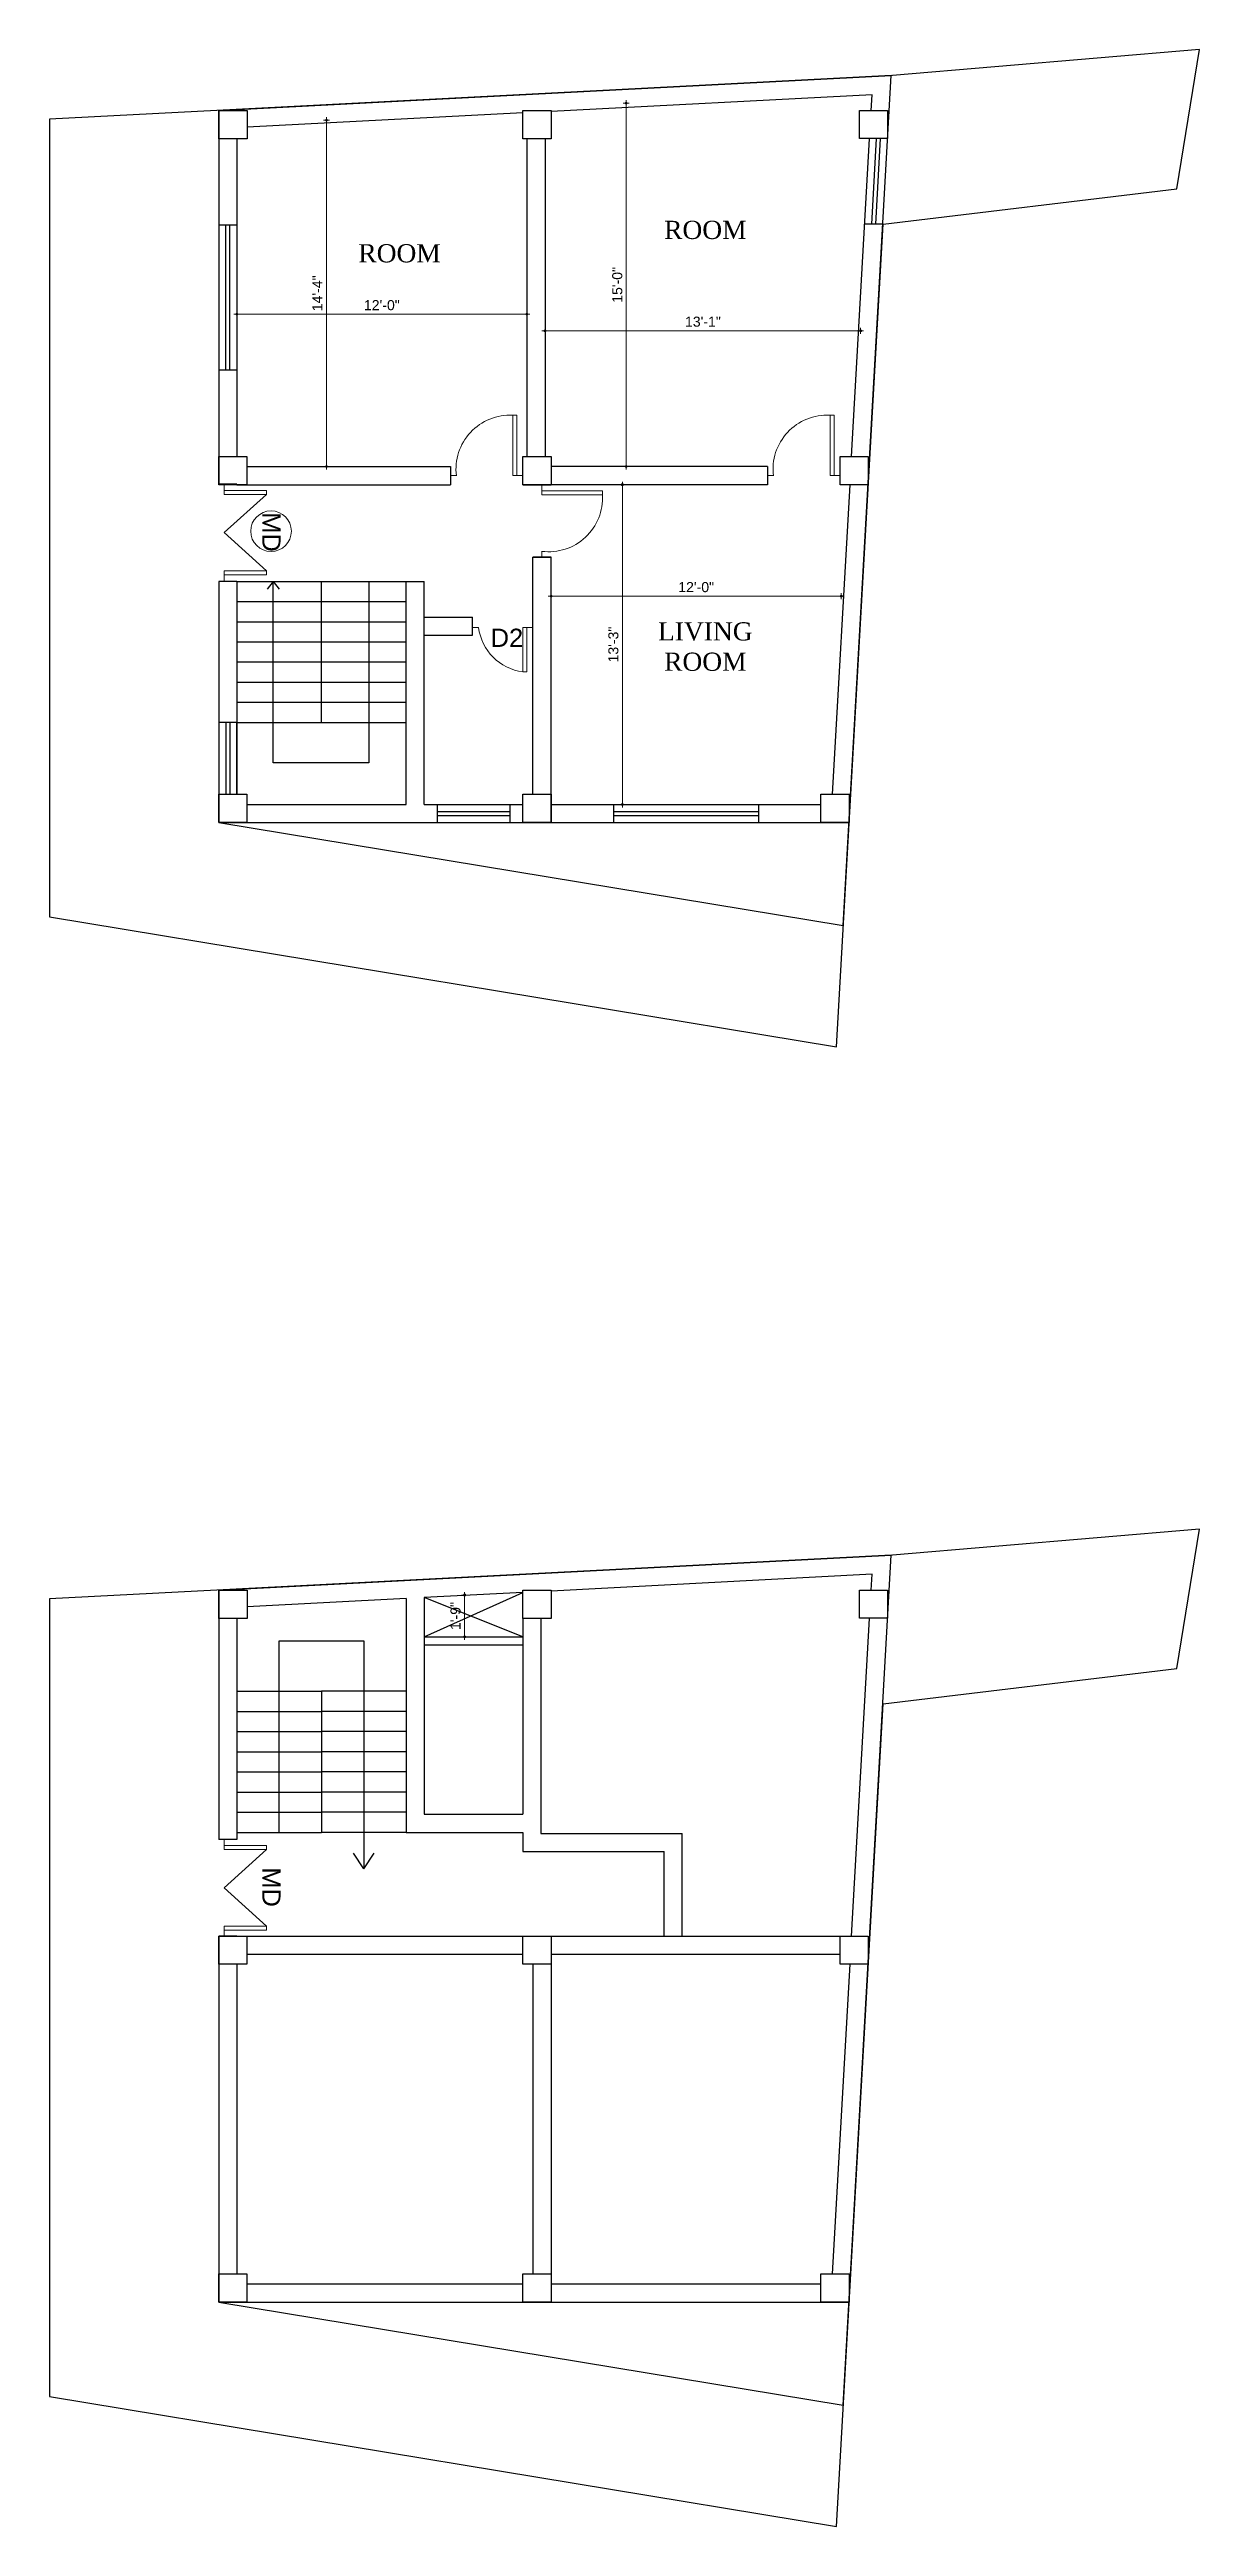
# Model space of a CAD drawing. Header units: inches. Extents: x 21707 to 40312, y -16538 to -7342.
# Drawn here: x 29570 to 30141, y -12748 to -11519 of the extents above; entities that cross this region are included whole.
import ezdxf
from ezdxf.enums import TextEntityAlignment as Align

# ---------------------------------------------------------------- set-up
doc = ezdxf.new("R2010")
doc.units = ezdxf.units.IN
doc.header["$LTSCALE"] = 0.5
doc.header["$MEASUREMENT"] = 0
doc.header["$PDMODE"] = 66
for name, color, linetype, lineweight in [('ELEVATION', 85, 'Continuous', 9), ('hatch', 9, 'Continuous', 0), ('Toilet', 7, 'Continuous', 25)]:
    doc.layers.add(name, color=color, linetype=linetype, lineweight=lineweight)
doc.styles.get("Standard").update_dxf_attribs({"font": 'arial.ttf'})
doc.dimstyles.new('S8', dxfattribs={"dimtxt": 5, "dimasz": 1, "dimexe": 6, "dimexo": 18, "dimgap": 1.9375, "dimtad": 1, "dimdec": 0, "dimzin": 3, "dimdsep": 46, "dimlunit": 4, "dimtxsty": 'Standard', "dimblk": 'dot 2', "dimcen": 12, "dimse1": 1, "dimse2": 1, "dimclrd": 1, "dimclre": 1, "dimclrt": 256, "dimadec": 0, "dimazin": 0, "dimtfac": 0.75, "dimtdec": 0, "dimtix": 1, "dimtmove": 1, "dimatfit": 3, "dimldrblk": 'DOT', "dimfxl": 1, "dimtolj": 1, "dimtzin": 0, "dimlwd": 9, "dimlwe": 9, "dimarcsym": 0})

msp = doc.modelspace()

# ---------------------------------------------------------------- texts
for p in [(29680.5, -11758.3), (29680.5, -12431)]:
    msp.add_text('MD', height=9.03, rotation=270).set_placement(p, align=Align.MIDDLE_CENTER)
msp.add_text('D2', height=9.03).set_placement((29797.4, -11810.8), align=Align.MIDDLE_CENTER)
at = {"char_height": 9.03, "width": 83.276, "attachment_point": 2}
for s, insert in [('{\\fTimes New Roman|b0|i0|c0|p18;ROOM}', (29895.9, -11603.8)), ('{\\fTimes New Roman|b0|i0|c0|p18;ROOM}', (29744.1, -11615.4)), ('{\\fTimes New Roman|b0|i0|c0|p18;LIVING ROOM}', (29895.9, -11803.1))]:
    msp.add_mtext(s, dxfattribs=dict(at, insert=insert))

# ---------------------------------------------------------------- blocks, each defined once
blk = doc.blocks.new('_Dot')
at = {"color": 0, "linetype": 'ByBlock', "lineweight": -2}
blk.add_line((-0.5, 0), (-1, 0), dxfattribs=at)
at = {"color": 0, "linetype": 'ByBlock', "const_width": 0.5}
blk.add_lwpolyline([(-0.25, 0, 1), (0.25, 0, 1)], format="xyb", close=True, dxfattribs=at)
blk = doc.blocks.new('dot1')
at = {"layer": 'hatch'}
h = blk.add_hatch(color=256, dxfattribs=at)
edge = h.paths.add_edge_path()
edge.add_arc((0, 0), 1, 0, 360)
for p, q in [((3, 0), (-3, 0)), ((0, 3), (0, -3))]:
    blk.add_line(p, q, dxfattribs=at)
blk.add_circle((0, 0), 1, dxfattribs=at)
blk = doc.blocks.new('dot 2')
at = {"layer": 'hatch', "xscale": 0.5, "yscale": 0.5, "zscale": 0.5}
blk.add_blockref('dot1', (0, 0), dxfattribs=at)
blk = doc.blocks.new('*D917')
at = {"layer": 'Defpoints', "color": 0, "transparency": 16777216}
for p in [(29899, -11545.4), (29856.6, -11725.8), (29899, -11725.8)]:
    blk.add_point(p, dxfattribs=at)
at = {"layer": 'Toilet', "color": 1, "lineweight": 9, "transparency": 16777216}
blk.add_line((29856.6, -11546.4), (29856.6, -11724.8), dxfattribs=at)
for p, rotation in [((29856.6, -11545.4), 90), ((29856.6, -11725.8), 270)]:
    blk.add_blockref('dot 2', p, dxfattribs=dict(at, rotation=rotation))
at = {"layer": 'Toilet', "transparency": 16777216, "insert": (29852.2, -11635.6), "char_height": 5, "attachment_point": 5, "rotation": 90}
blk.add_mtext('\\A1;15\'-0"', dxfattribs=at)
blk = doc.blocks.new('*D918')
at = {"layer": 'Defpoints', "color": 0, "transparency": 16777216}
for p in [(29816.3, -11642), (29973, -11642), (29973, -11658.4)]:
    blk.add_point(p, dxfattribs=at)
at = {"layer": 'Toilet', "color": 1, "lineweight": 9, "transparency": 16777216}
blk.add_line((29817.3, -11658.4), (29972, -11658.4), dxfattribs=at)
at = {"layer": 'Toilet', "color": 1, "lineweight": 9, "transparency": 16777216, "rotation": 180}
blk.add_blockref('dot 2', (29816.3, -11658.4), dxfattribs=at)
at = {"layer": 'Toilet', "color": 1, "lineweight": 9, "transparency": 16777216}
blk.add_blockref('dot 2', (29973, -11658.4), dxfattribs=at)
at = {"layer": 'Toilet', "transparency": 16777216, "insert": (29894.7, -11653.9), "char_height": 5, "attachment_point": 5}
blk.add_mtext('\\A1;13\'-1"', dxfattribs=at)
blk = doc.blocks.new('*D919')
at = {"layer": 'Defpoints', "color": 0, "transparency": 16777216}
for p in [(29663.3, -11642), (29807.3, -11642), (29663.3, -11650.2)]:
    blk.add_point(p, dxfattribs=at)
at = {"layer": 'Toilet', "color": 1, "lineweight": 9, "transparency": 16777216}
blk.add_line((29806.3, -11650.2), (29664.3, -11650.2), dxfattribs=at)
at = {"layer": 'Toilet', "color": 1, "lineweight": 9, "transparency": 16777216, "rotation": 180}
blk.add_blockref('dot 2', (29663.3, -11650.2), dxfattribs=at)
at = {"layer": 'Toilet', "color": 1, "lineweight": 9, "transparency": 16777216}
blk.add_blockref('dot 2', (29807.3, -11650.2), dxfattribs=at)
at = {"layer": 'Toilet', "transparency": 16777216, "insert": (29735.3, -11645.7), "char_height": 5, "attachment_point": 5}
blk.add_mtext('\\A1;12\'-0"', dxfattribs=at)
blk = doc.blocks.new('*D920')
at = {"layer": 'Defpoints', "color": 0, "transparency": 16777216}
for p in [(29736.9, -11553.8), (29707.8, -11725.8), (29736.9, -11725.8)]:
    blk.add_point(p, dxfattribs=at)
at = {"layer": 'Toilet', "color": 1, "lineweight": 9, "transparency": 16777216}
blk.add_line((29707.8, -11554.8), (29707.8, -11724.8), dxfattribs=at)
for p, rotation in [((29707.8, -11553.8), 90), ((29707.8, -11725.8), 270)]:
    blk.add_blockref('dot 2', p, dxfattribs=dict(at, rotation=rotation))
at = {"layer": 'Toilet', "transparency": 16777216, "insert": (29703.3, -11639.8), "char_height": 5, "attachment_point": 5, "rotation": 90}
blk.add_mtext('\\A1;14\'-4"', dxfattribs=at)
blk = doc.blocks.new('*D939')
at = {"layer": 'Defpoints', "color": 0, "transparency": 16777216}
for p in [(29780.8, -12286), (29776.4, -12306.8), (29780.8, -12306.8)]:
    blk.add_point(p, dxfattribs=at)
at = {"layer": 'Toilet', "color": 1, "lineweight": 9, "transparency": 16777216}
blk.add_line((29776.4, -12287), (29776.4, -12305.8), dxfattribs=at)
for p, rotation in [((29776.4, -12286), 90), ((29776.4, -12306.8), 270)]:
    blk.add_blockref('dot 2', p, dxfattribs=dict(at, rotation=rotation))
at = {"layer": 'Toilet', "transparency": 16777216, "insert": (29771.9, -12296.4), "char_height": 5, "attachment_point": 5, "rotation": 90}
blk.add_mtext('\\A1;1\'-9"', dxfattribs=at)

# ---------------------------------------------------------------- dimensions: what is measured, and where the dimension line sits
at = {"layer": 'Toilet'}
for base, p1, p2, picture, middle in [((29856.6, -11725.8), (29899, -11545.4), (29899, -11725.8), '*D917', (29852.2, -11635.6)), ((29707.8, -11725.8), (29736.9, -11553.8), (29736.9, -11725.8), '*D920', (29703.3, -11639.8)), ((29776.4, -12306.8), (29780.8, -12286), (29780.8, -12306.8), '*D939', (29771.9, -12296.4))]:
    dim = msp.add_linear_dim(base=base, p1=p1, p2=p2, angle=90, dimstyle='S8', override={"dimfxl": 2, "dimfxlon": 1, "dimarcsym": 1}, dxfattribs=at)
    dim.commit()
    dim.dimension.update_dxf_attribs({"geometry": picture, "text_midpoint": middle})
for base, p1, p2, picture, middle in [((29663.3, -11650.2), (29807.3, -11642), (29663.3, -11642), '*D919', (29735.3, -11645.7)), ((29973, -11658.4), (29816.3, -11642), (29973, -11642), '*D918', (29894.7, -11653.9))]:
    dim = msp.add_linear_dim(base=base, p1=p1, p2=p2, dimstyle='S8', override={"dimfxl": 2, "dimfxlon": 1, "dimarcsym": 1}, dxfattribs=at)
    dim.commit()
    dim.dimension.update_dxf_attribs({"geometry": picture, "text_midpoint": middle})
msp.add_linear_dim(base=(29854.7, -11734.8), p1=(29886.3, -11893.5), p2=(29886.3, -11734.8), angle=90, dimstyle='S8', override={"dimfxl": 2, "dimfxlon": 1, "dimarcsym": 1}, dxfattribs=at).render()
msp.add_linear_dim(base=(29963.4, -11790.1), p1=(29819.3, -11836.7), p2=(29963.4, -11811.7), dimstyle='S8', override={"dimfxl": 2, "dimfxlon": 1, "dimarcsym": 1}, dxfattribs=at).render()

# ---------------------------------------------------------------- linework, layer by layer
at = {"layer": 'ELEVATION', "color": 146, "ltscale": 0.25, "true_color": 0x105689}
for p, q in [((29802.3, -11700.3), (29800.3, -11700.3)), ((29800.3, -11700.3), (29800.3, -11730.3)), ((29802.3, -11730.3), (29802.3, -11700.3)), ((29959.8, -11700.3), (29957.8, -11700.3)), ((29957.8, -11700.3), (29957.8, -11730.3)), ((29959.8, -11730.3), (29959.8, -11700.3)), ((29772.3, -11730.3), (29769.3, -11730.3)), ((29800.3, -11730.3), (29802.3, -11730.3)), ((29805.3, -11730.3), (29802.3, -11730.3)), ((29929.8, -11730.3), (29926.8, -11730.3)), ((29957.8, -11730.3), (29959.8, -11730.3)), ((29962.8, -11730.3), (29959.8, -11730.3)), ((29657, -11734.6), (29657, -11737.6)), ((29657, -11737.6), (29678, -11737.6)), ((29657, -11739.6), (29657, -11737.6)), ((29678, -11739.6), (29657, -11739.6)), ((29678, -11739.6), (29657, -11758.6)), ((29678, -11737.6), (29678, -11739.6)), ((29814.8, -11734.8), (29814.8, -11737.8)), ((29814.8, -11737.8), (29844.8, -11737.8)), ((29814.8, -11739.8), (29814.8, -11737.8)), ((29844.8, -11739.8), (29814.8, -11739.8)), ((29844.8, -11737.8), (29844.8, -11739.8)), ((29678, -11777.6), (29657, -11758.6)), ((29678, -11777.6), (29657, -11777.6)), ((29657, -11777.6), (29657, -11779.6)), ((29657, -11782.6), (29657, -11779.6)), ((29657, -11779.6), (29678, -11779.6)), ((29678, -11777.6), (29678, -11779.6)), ((29814.8, -11767.8), (29814.8, -11770.8)), ((29783.3, -11805.7), (29780.3, -11805.7)), ((29805.3, -11827.7), (29805.3, -11805.7)), ((29805.3, -11805.7), (29807.3, -11805.7)), ((29810.3, -11805.7), (29807.3, -11805.7)), ((29807.3, -11805.7), (29807.3, -11827.7)), ((29807.3, -11827.7), (29805.3, -11827.7)), ((29657, -12407.3), (29657, -12410.3)), ((29657, -12410.3), (29678, -12410.3)), ((29657, -12412.3), (29657, -12410.3)), ((29678, -12412.3), (29657, -12412.3)), ((29678, -12412.3), (29657, -12431.3)), ((29678, -12410.3), (29678, -12412.3)), ((29678, -12450.3), (29657, -12431.3)), ((29678, -12450.3), (29657, -12450.3)), ((29657, -12450.3), (29657, -12452.3)), ((29657, -12455.3), (29657, -12452.3)), ((29657, -12452.3), (29678, -12452.3)), ((29678, -12450.3), (29678, -12452.3))]:
    msp.add_line(p, q, dxfattribs=at)
at = {"layer": 'ELEVATION'}
msp.add_circle((29680.3, -11757.9), 10.1, dxfattribs=at)
at = {"layer": 'ELEVATION', "color": 146, "ltscale": 0.25, "true_color": 0x105689}
for centre, radius, start, end in [((29798.9, -11727.1), 26.8, 86.8879, 187.062), ((29956.3, -11727.1), 26.8, 86.8879, 187.062), ((29818.1, -11741.3), 26.8, 262.938, 3.1121), ((29808.5, -11802.5), 25.4, 187.2043, 262.7957)]:
    msp.add_arc(centre, radius, start, end, dxfattribs=at)
at = {"layer": 'Toilet'}
for p, q in [((29654.3, -11549.1), (29988.2, -11531.7)), ((29964.4, -11953.6), (29988.2, -11531.7)), ((29978.7, -11541.2), (29819.3, -11549.5)), ((29978.2, -11549.1), (29978.7, -11541.2)), ((29654.3, -11549.1), (29654.3, -11734.8)), ((29805.3, -11550.2), (29668.4, -11557.3)), ((29663.3, -11563.1), (29663.3, -11720.8)), ((29807.3, -11563.1), (29807.3, -11720.8)), ((29816.3, -11563.1), (29816.3, -11720.8)), ((29968.5, -11720.8), (29977.4, -11563.1)), ((29978.5, -11605.5), (29980.9, -11563)), ((29980.5, -11605.5), (29982.9, -11563)), ((29663.3, -11606), (29654.3, -11606)), ((29657.8, -11678), (29657.8, -11606)), ((29659.8, -11678), (29659.8, -11606)), ((29984.1, -11605.5), (29975, -11605.5)), ((29663.3, -11678), (29654.3, -11678)), ((29668.3, -11725.8), (29769.3, -11725.8)), ((29769.3, -11725.8), (29769.3, -11734.8)), ((29769.3, -11725.8), (29769.3, -11734.8)), ((29769.3, -11725.8), (29769.3, -11734.8)), ((29926.8, -11725.8), (29819.3, -11725.8)), ((29926.8, -11725.8), (29926.8, -11734.8)), ((29926.8, -11725.8), (29926.8, -11734.8)), ((29663.3, -11734.6), (29654.3, -11734.6)), ((29663.3, -11734.8), (29769.3, -11734.8)), ((29805.3, -11734.8), (29819.3, -11734.8)), ((29926.8, -11734.8), (29814.3, -11734.8)), ((29959.1, -11888.5), (29967.8, -11734.8)), ((29810.3, -11888.5), (29810.3, -11770.8)), ((29810.3, -11770.8), (29819.3, -11770.8)), ((29819.3, -11770.8), (29810.3, -11770.8)), ((29819.3, -11770.8), (29810.3, -11770.8)), ((29819.3, -11770.8), (29810.3, -11770.8)), ((29819.3, -11902.5), (29819.3, -11770.8)), ((29654.3, -11782.8), (29654.3, -11902.5)), ((29663.3, -11782.8), (29654.3, -11782.8)), ((29663.3, -11782.8), (29654.3, -11782.8)), ((29663.3, -11782.8), (29663.3, -11888.5)), ((29663.3, -11782.8), (29747.3, -11782.8)), ((29681.4, -11782.8), (29678.4, -11786.6)), ((29681.4, -11872.9), (29681.4, -11782.8)), ((29681.4, -11782.8), (29684.3, -11786.6)), ((29705.3, -11852.8), (29705.3, -11782.8)), ((29728.8, -11782.8), (29728.8, -11872.9)), ((29747.3, -11893.5), (29747.3, -11782.8)), ((29747.3, -11782.8), (29756.3, -11782.8)), ((29756.3, -11893.5), (29756.3, -11782.8)), ((29663.3, -11792.8), (29747.3, -11792.8)), ((29663.3, -11802.8), (29747.3, -11802.8)), ((29756.3, -11800.5), (29780.3, -11800.5)), ((29780.3, -11809.5), (29780.3, -11800.5)), ((29663.3, -11812.8), (29747.3, -11812.8)), ((29756.3, -11809.5), (29780.3, -11809.5)), ((29663.3, -11822.8), (29747.3, -11822.8)), ((29663.3, -11832.8), (29747.3, -11832.8)), ((29663.3, -11852.8), (29654.3, -11852.8)), ((29657.8, -11852.8), (29657.8, -11888.5)), ((29659.8, -11852.8), (29659.8, -11888.5)), ((29663.3, -11842.8), (29747.3, -11842.8)), ((29663.3, -11852.8), (29747.3, -11852.8)), ((29663.3, -11888.5), (29663.3, -11852.8)), ((29728.8, -11872.9), (29681.4, -11872.9)), ((29654.3, -11902.5), (29964.4, -11953.6)), ((29654.3, -11902.5), (29967.3, -11902.5)), ((29668.3, -11893.5), (29747.3, -11893.5)), ((29756.3, -11893.5), (29805.3, -11893.5)), ((29762.8, -11893.5), (29762.8, -11902.5)), ((29762.8, -11897), (29798.8, -11897)), ((29762.8, -11899), (29798.8, -11899)), ((29798.8, -11893.5), (29798.8, -11902.5)), ((29819.3, -11893.5), (29953.3, -11893.5)), ((29850.3, -11893.5), (29850.3, -11902.5)), ((29850.3, -11897), (29922.3, -11897)), ((29850.3, -11899), (29922.3, -11899)), ((29922.3, -11893.5), (29922.3, -11902.5)), ((29654.3, -12283.6), (29988.2, -12266.2)), ((29964.4, -12688.1), (29988.2, -12266.2)), ((29654.3, -12283.6), (29654.3, -12407.3)), ((29978.7, -12275.7), (29819.3, -12284)), ((29978.2, -12283.6), (29978.7, -12275.7)), ((29747.3, -12287.7), (29668.4, -12291.8)), ((29747.3, -12287.7), (29747.3, -12403.8)), ((29805.3, -12284.7), (29756.3, -12287.3)), ((29756.3, -12306.8), (29805.3, -12284.7)), ((29756.3, -12287.3), (29756.3, -12394.8)), ((29756.3, -12287.3), (29756.3, -12394.8)), ((29805.3, -12306.8), (29756.3, -12287.3)), ((29663.3, -12297.6), (29663.3, -12407.3)), ((29756.3, -12306.8), (29805.3, -12306.8)), ((29805.3, -12297.6), (29805.3, -12394.8)), ((29814.3, -12297.6), (29814.3, -12404.3)), ((29968.5, -12455.3), (29977.4, -12297.6)), ((29684.3, -12403.8), (29684.3, -12308.8)), ((29684.3, -12308.8), (29726.3, -12308.8)), ((29726.3, -12308.8), (29726.3, -12421.9)), ((29756.3, -12310.8), (29805.3, -12310.8)), ((29663.3, -12333.8), (29705.3, -12333.8)), ((29663.3, -12333.8), (29705.3, -12333.8)), ((29663.3, -12343.8), (29705.3, -12343.8)), ((29663.3, -12343.8), (29705.3, -12343.8)), ((29705.3, -12333.8), (29705.3, -12403.8)), ((29747.3, -12333.8), (29705.3, -12333.8)), ((29747.3, -12333.8), (29705.3, -12333.8)), ((29747.3, -12343.8), (29705.3, -12343.8)), ((29747.3, -12343.8), (29705.3, -12343.8)), ((29663.3, -12353.8), (29705.3, -12353.8)), ((29663.3, -12353.8), (29705.3, -12353.8)), ((29747.3, -12353.8), (29705.3, -12353.8)), ((29747.3, -12353.8), (29705.3, -12353.8)), ((29663.3, -12363.8), (29705.3, -12363.8)), ((29663.3, -12363.8), (29705.3, -12363.8)), ((29747.3, -12363.8), (29705.3, -12363.8)), ((29747.3, -12363.8), (29705.3, -12363.8)), ((29663.3, -12373.8), (29705.3, -12373.8)), ((29663.3, -12373.8), (29705.3, -12373.8)), ((29747.3, -12373.8), (29705.3, -12373.8)), ((29747.3, -12373.8), (29705.3, -12373.8)), ((29663.3, -12383.8), (29705.3, -12383.8)), ((29663.3, -12383.8), (29705.3, -12383.8)), ((29663.3, -12393.8), (29705.3, -12393.8)), ((29663.3, -12393.8), (29705.3, -12393.8)), ((29747.3, -12383.8), (29705.3, -12383.8)), ((29747.3, -12383.8), (29705.3, -12383.8)), ((29747.3, -12393.8), (29705.3, -12393.8)), ((29747.3, -12393.8), (29705.3, -12393.8)), ((29663.3, -12403.8), (29705.3, -12403.8)), ((29663.3, -12403.8), (29705.3, -12403.8)), ((29747.3, -12403.8), (29705.3, -12403.8)), ((29747.3, -12403.8), (29705.3, -12403.8)), ((29747.3, -12403.8), (29756.3, -12403.8)), ((29756.3, -12394.8), (29805.3, -12394.8)), ((29756.3, -12403.8), (29805.3, -12403.8)), ((29756.3, -12403.8), (29756.3, -12403.8)), ((29805.3, -12403.8), (29805.3, -12413.3)), ((29814.3, -12404.3), (29884.4, -12404.3)), ((29884.4, -12455.3), (29884.4, -12404.3)), ((29663.3, -12407.3), (29654.3, -12407.3)), ((29726.3, -12421.9), (29721.2, -12414.1)), ((29726.3, -12421.9), (29731.5, -12414.1)), ((29805.3, -12413.3), (29875.4, -12413.3)), ((29875.4, -12455.3), (29875.4, -12413.3)), ((29663.3, -12455.3), (29654.3, -12455.3)), ((29663.3, -12455.3), (29654.3, -12455.3)), ((29654.3, -12455.3), (29654.3, -12469.3)), ((29668.3, -12455.3), (29805.3, -12455.3)), ((29819.3, -12455.3), (29962.8, -12455.3)), ((29668.3, -12464.3), (29805.3, -12464.3)), ((29819.3, -12464.3), (29962.8, -12464.3)), ((29663.3, -12469.3), (29663.3, -12623)), ((29810.3, -12469.3), (29810.3, -12623)), ((29819.3, -12469.3), (29819.3, -12623)), ((29959.1, -12623), (29967.8, -12469.3)), ((29668.3, -12628), (29805.3, -12628)), ((29819.3, -12628), (29953.3, -12628)), ((29654.3, -12637), (29964.4, -12688.1)), ((29654.3, -12637), (29967.3, -12637))]:
    msp.add_line(p, q, dxfattribs=at)
for points in [[(29984.1, -11605.5), (30130, -11587.9), (30141.2, -11518.8), (29988.8, -11531.7), (29570.3, -11553.4), (29570.3, -11949.4), (29961, -12013.9)], [(29654.4, -11549.1), (29668.4, -11549.1), (29668.4, -11563.1), (29654.4, -11563.1)], [(29805.3, -11549.1), (29819.3, -11549.1), (29819.3, -11563.1), (29805.3, -11563.1)], [(29972.4, -11549), (29986.4, -11549), (29986.4, -11563), (29972.4, -11563)], [(29654.3, -11720.8), (29668.3, -11720.8), (29668.3, -11734.8), (29654.3, -11734.8)], [(29805.3, -11720.8), (29819.3, -11720.8), (29819.3, -11734.8), (29805.3, -11734.8)], [(29962.8, -11720.8), (29976.8, -11720.8), (29976.8, -11734.8), (29962.8, -11734.8)], [(29654.3, -11888.5), (29668.3, -11888.5), (29668.3, -11902.5), (29654.3, -11902.5)], [(29805.3, -11888.5), (29819.3, -11888.5), (29819.3, -11902.5), (29805.3, -11902.5)], [(29953.3, -11888.5), (29967.3, -11888.5), (29967.3, -11902.5), (29953.3, -11902.5)], [(29984.1, -12340), (30130, -12322.4), (30141.2, -12253.3), (29988.8, -12266.2), (29570.3, -12287.9), (29570.3, -12683.9), (29961, -12748.4)], [(29654.4, -12283.6), (29668.4, -12283.6), (29668.4, -12297.6), (29654.4, -12297.6)], [(29805.3, -12283.6), (29819.3, -12283.6), (29819.3, -12297.6), (29805.3, -12297.6)], [(29972.4, -12283.5), (29986.4, -12283.5), (29986.4, -12297.5), (29972.4, -12297.5)], [(29654.3, -12455.3), (29668.3, -12455.3), (29668.3, -12469.3), (29654.3, -12469.3)], [(29805.3, -12455.3), (29819.3, -12455.3), (29819.3, -12469.3), (29805.3, -12469.3)], [(29962.8, -12455.3), (29976.8, -12455.3), (29976.8, -12469.3), (29962.8, -12469.3)], [(29654.3, -12623), (29668.3, -12623), (29668.3, -12637), (29654.3, -12637)], [(29805.3, -12623), (29819.3, -12623), (29819.3, -12637), (29805.3, -12637)], [(29953.3, -12623), (29967.3, -12623), (29967.3, -12637), (29953.3, -12637)]]:
    msp.add_lwpolyline(points, close=True, dxfattribs=at)
for points in [[(29654.3, -11782.8), (29654.3, -11902.5), (29964.4, -11953.6), (29988.2, -11531.7), (29654.3, -11549.1), (29654.3, -11734.8)], [(29654.3, -12455.3), (29654.3, -12637), (29964.4, -12688.1), (29988.2, -12266.2), (29654.3, -12283.6)], [(29654.3, -12283.6), (29654.3, -12407.3)]]:
    msp.add_lwpolyline(points, dxfattribs=at)

msp.set_redraw_order([(e.dxf.handle, doc.entitydb.next_handle()) for e in msp.query("TEXT MTEXT ATTDEF DIMENSION ARC_DIMENSION")])  # texts and dimensions are drawn at this point

doc.saveas('drawing.dxf')
